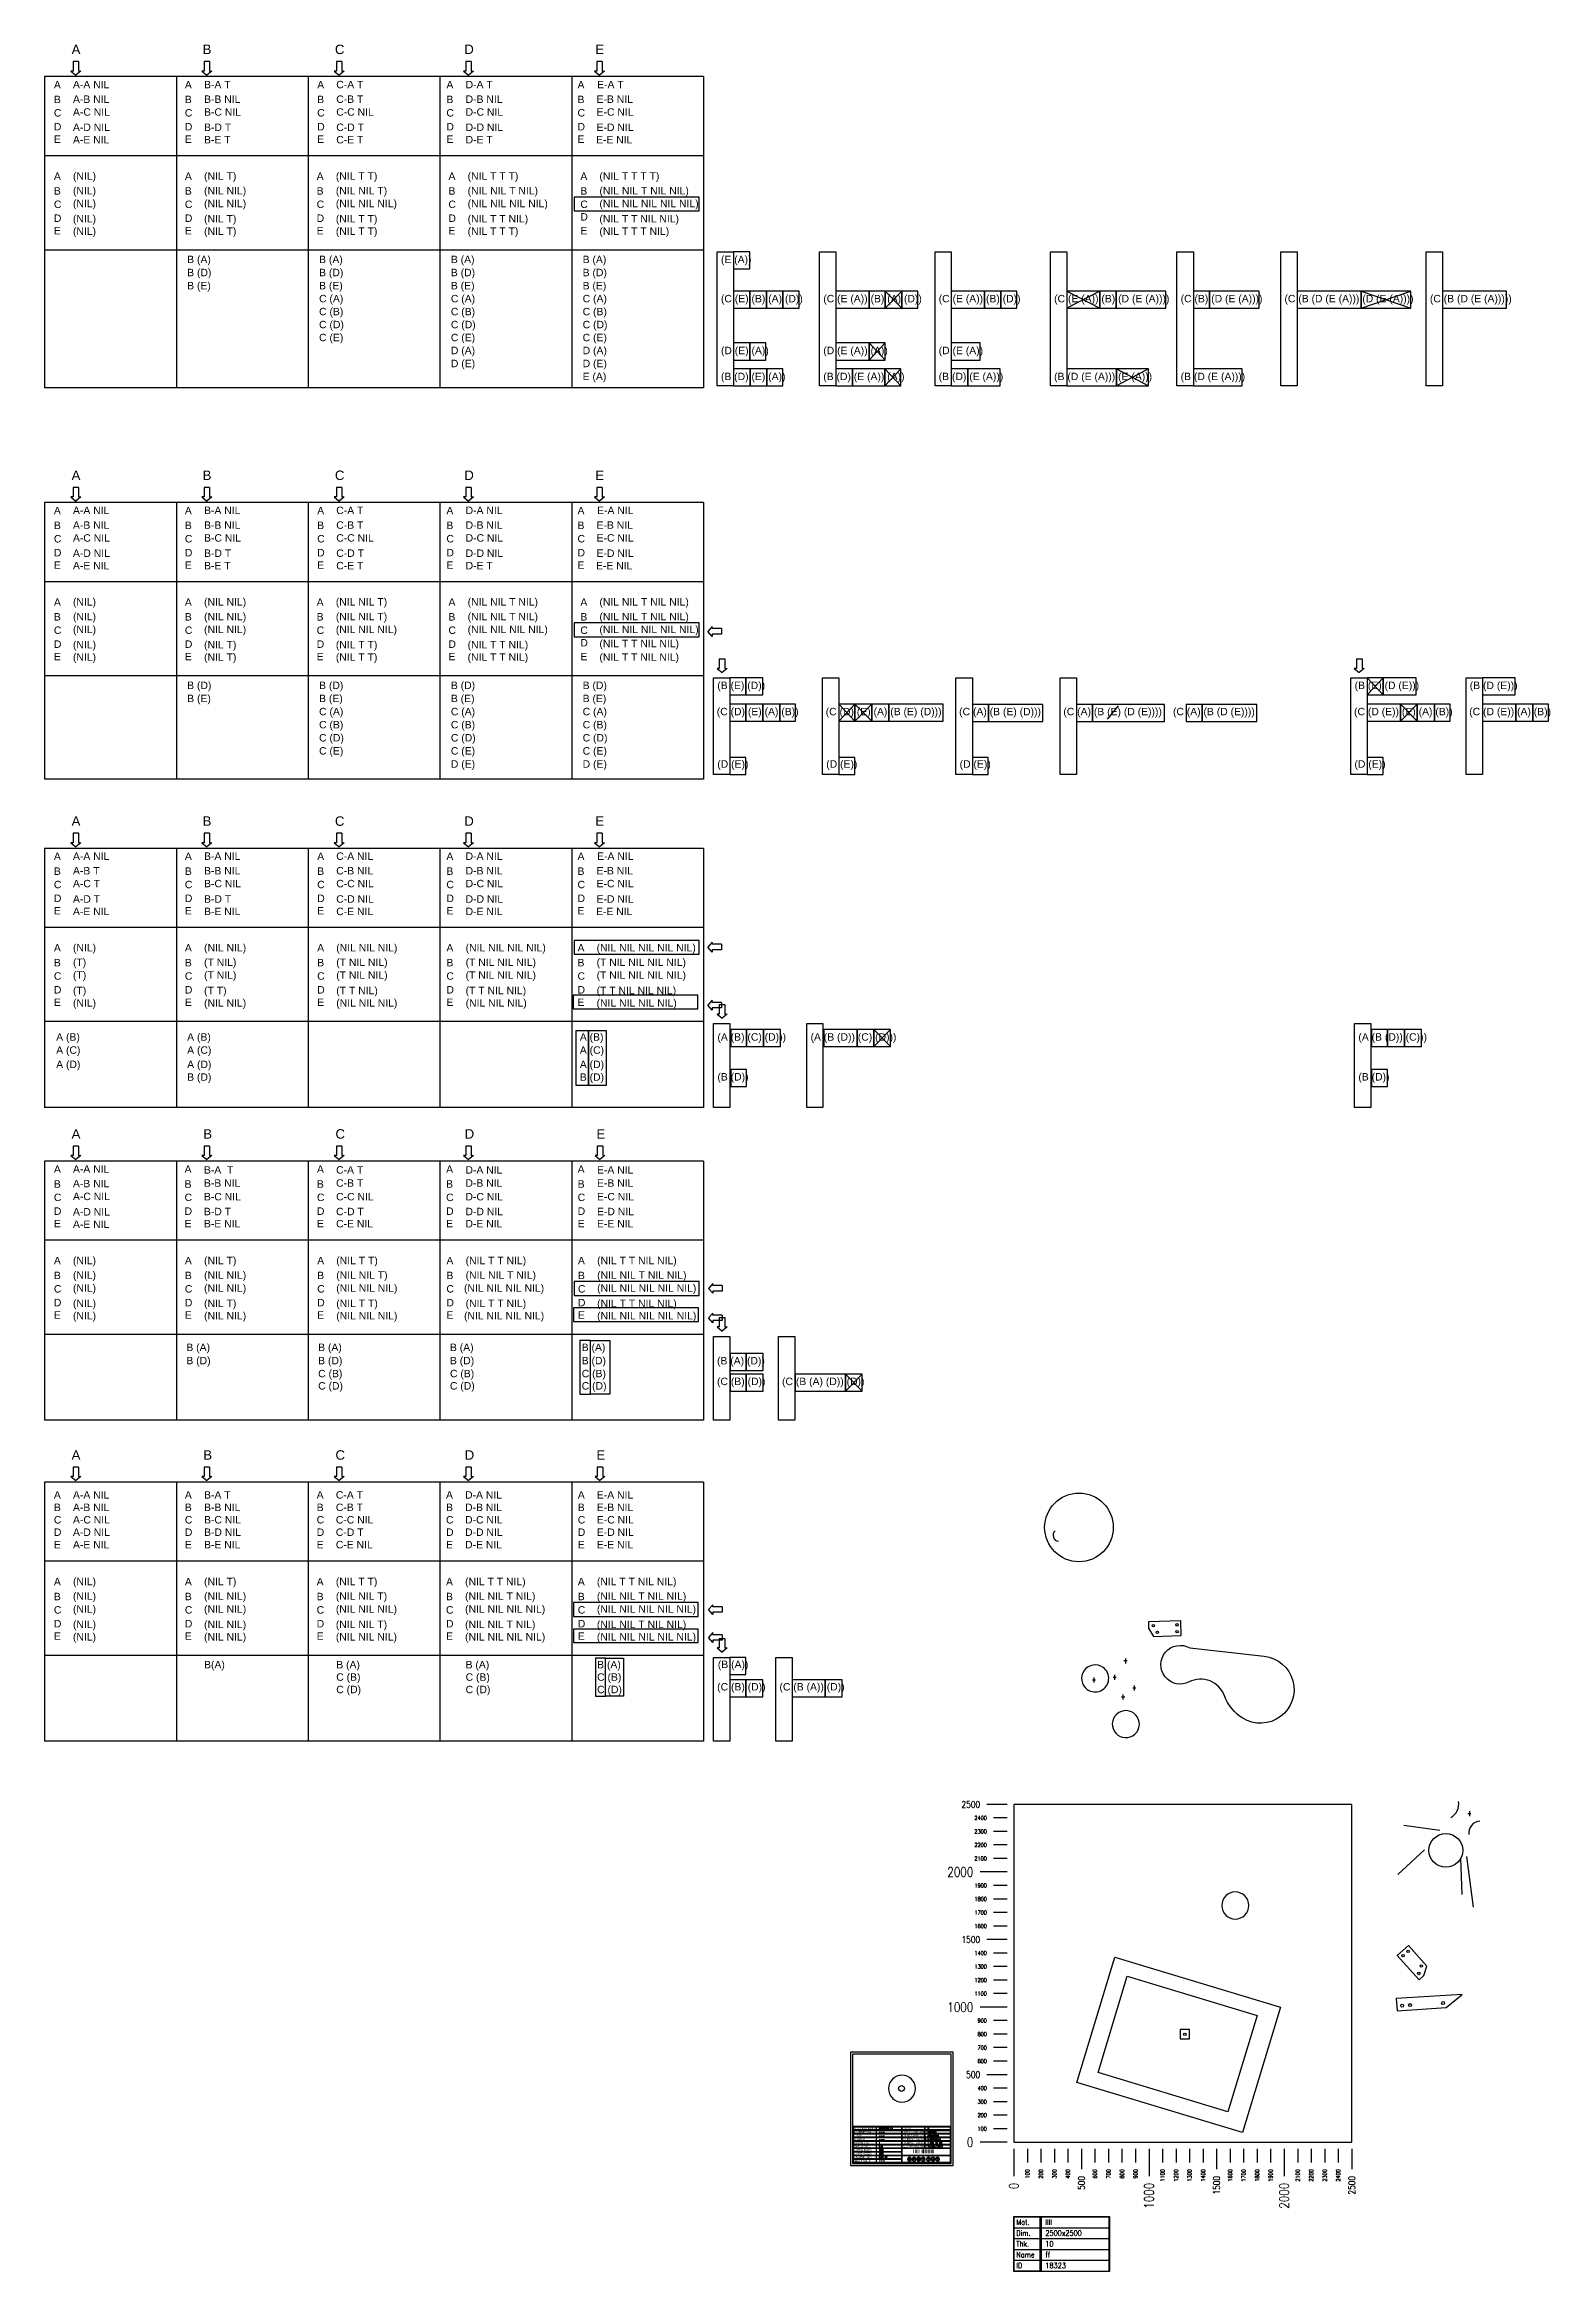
# Model space of a CAD drawing. Header units: millimetres. Extents: x -16874 to 48937, y 0 to 27575.
# Drawn here: x 15584 to 26725, y 2870 to 19350 of the extents above; entities that cross this region are included whole.
import ezdxf
from ezdxf.enums import TextEntityAlignment as Align

# ---------------------------------------------------------------- set-up
doc = ezdxf.new("R2010")
doc.units = ezdxf.units.MM
doc.layers.add('TEXT', color=7, linetype='Continuous')
doc.styles.add('EasyCutStyle', font='romans.shx', dxfattribs={"width": 0.8})
doc.styles.add('EasyCutStyle1', font='arial.ttf', dxfattribs={"width": 0.8})
doc.styles.get("Standard").update_dxf_attribs({"font": 'arial.ttf'})

msp = doc.modelspace()

# ---------------------------------------------------------------- texts
for s, height, p in [('A', 70, (15784, 19279)), ('B', 70, (16753, 19279)), ('C', 70, (17732, 19279)), ('D', 70, (18689, 19279)), ('E', 70, (19658, 19279)), ('A', 55, (15653, 19025)), ('B', 55, (15653, 18916)), ('A-A NIL', 55, (15794, 19026)), ('A-B NIL', 55, (15794, 18918)), ('A', 55, (16622, 19025)), ('B', 55, (16622, 18916)), ('B-A T', 55, (16764, 19026)), ('B-B NIL', 55, (16764, 18918)), ('A', 55, (17601, 19025)), ('B', 55, (17601, 18916)), ('C-A T', 55, (17742, 19026)), ('C-B T', 55, (17742, 18918)), ('A', 55, (18557, 19025)), ('B', 55, (18557, 18916)), ('D-A T', 55, (18699, 19026)), ('D-B NIL', 55, (18699, 18918)), ('A', 55, (19527, 19025)), ('B', 55, (19527, 18916)), ('E-B NIL', 55, (19668, 18918)), ('E-A T', 55, (19672, 19026)), ('C', 55, (15653, 18817)), ('A-C NIL', 55, (15794, 18823)), ('C', 55, (16622, 18817)), ('B-C NIL', 55, (16764, 18823)), ('C', 55, (17601, 18817)), ('C-C NIL', 55, (17742, 18823)), ('C', 55, (18557, 18817)), ('D-C NIL', 55, (18699, 18823)), ('C', 55, (19527, 18817)), ('E-C NIL', 55, (19668, 18823)), ('D', 55, (15653, 18714)), ('E', 55, (15653, 18622)), ('A-D NIL', 55, (15794, 18710)), ('A-E NIL', 55, (15794, 18618)), ('D', 55, (16622, 18714)), ('E', 55, (16622, 18622)), ('B-D T', 55, (16764, 18710)), ('B-E T', 55, (16764, 18618)), ('D', 55, (17601, 18714)), ('E', 55, (17601, 18622)), ('C-D T', 55, (17742, 18710)), ('C-E T', 55, (17742, 18618)), ('D', 55, (18557, 18714)), ('E', 55, (18557, 18622)), ('D-D NIL', 55, (18699, 18710)), ('D-E T', 55, (18699, 18618)), ('D', 55, (19527, 18714)), ('E', 55, (19527, 18622)), ('E-E NIL', 55, (19664, 18618)), ('E-D NIL', 55, (19668, 18710)), ('A', 55, (15653, 18348)), ('B', 55, (15653, 18239)), ('(NIL)', 55, (15794, 18349)), ('(NIL)', 55, (15794, 18241)), ('A', 55, (16622, 18348)), ('B', 55, (16622, 18239)), ('(NIL T)', 55, (16764, 18349)), ('(NIL NIL)', 55, (16764, 18241)), ('A', 55, (17597, 18348)), ('B', 55, (17597, 18239)), ('(NIL T T)', 55, (17739, 18349)), ('(NIL NIL T)', 54.97, (17739, 18241)), ('A', 55, (18572, 18348)), ('B', 55, (18572, 18239)), ('(NIL T T T)', 54.97, (18714, 18349)), ('(NIL NIL T NIL)', 54.97, (18714, 18241)), ('A', 55, (19548, 18348)), ('B', 55, (19548, 18239)), ('(NIL T T T T)', 54.97, (19689, 18349)), ('(NIL NIL T NIL NIL)', 54.97, (19689, 18241)), ('C', 55, (15653, 18140)), ('(NIL)', 55, (15794, 18146)), ('C', 55, (16622, 18140)), ('(NIL NIL)', 55, (16764, 18146)), ('C', 55, (17597, 18140)), ('(NIL NIL NIL)', 54.97, (17739, 18146)), ('C', 55, (18572, 18140)), ('(NIL NIL NIL NIL)', 54.97, (18714, 18146)), ('C', 55, (19548, 18140)), ('(NIL NIL NIL NIL NIL)', 54.97, (19689, 18146)), ('D', 55, (15653, 18037)), ('E', 55, (15653, 17945)), ('(NIL)', 55, (15794, 18033)), ('(NIL)', 55, (15794, 17941)), ('D', 55, (16622, 18037)), ('E', 55, (16622, 17945)), ('(NIL T)', 55, (16764, 18033)), ('(NIL T)', 55, (16764, 17941)), ('D', 55, (17597, 18037)), ('E', 55, (17597, 17945)), ('(NIL T T)', 55, (17739, 18033)), ('(NIL T T)', 55, (17739, 17941)), ('D', 55, (18572, 18037)), ('E', 55, (18572, 17945)), ('(NIL T T NIL)', 54.97, (18714, 18033)), ('(NIL T T T)', 54.97, (18714, 17941)), ('D', 55, (19548, 18047)), ('E', 55, (19548, 17945)), ('(NIL T T NIL NIL)', 54.97, (19689, 18033)), ('(NIL T T T NIL)', 54.97, (19689, 17941)), ('B (A)', 55, (16639, 17732)), ('B (D)', 55, (16639, 17635)), ('B (A)', 55, (17615, 17732)), ('B (D)', 55, (17615, 17635)), ('B (A)', 55, (18590, 17732)), ('B (D)', 55, (18590, 17635)), ('B (A)', 55, (19565, 17732)), ('B (D)', 55, (19565, 17635)), ('(E (A))', 55, (20588, 17732)), ('B (E)', 55, (16639, 17538)), ('C (A)', 55, (17615, 17442)), ('B (E)', 55, (17615, 17538)), ('C (A)', 55, (18590, 17442)), ('B (E)', 55, (18590, 17538)), ('C (A)', 55, (19565, 17442)), ('B (E)', 55, (19565, 17538)), ('(C (E) (B) (A) (D))', 54.97, (20588, 17442)), ('(C (E (A)) (B) (A) (D))', 54.97, (21345, 17442)), ('(C (E (A)) (B) (D))', 54.97, (22199, 17442)), ('(C (E (A)) (B) (D (E (A))))', 54.97, (23053, 17442)), ('(C (B) (D (E (A))))', 54.97, (23989, 17442)), ('(C (B (D (E (A))) (D (E (A))))', 54.97, (24757, 17442)), ('(C (B (D (E (A)))))', 54.97, (25833, 17442)), ('C (B)', 55, (17615, 17346)), ('C (D)', 55, (17615, 17250)), ('C (B)', 55, (18590, 17346)), ('C (D)', 55, (18590, 17250)), ('C (B)', 55, (19565, 17346)), ('C (D)', 55, (19565, 17250)), ('C (E)', 55, (17615, 17154)), ('C (E)', 55, (18590, 17154)), ('C (E)', 55, (19565, 17154)), ('D (A)', 55, (18590, 17058)), ('D (E)', 55, (18590, 16962)), ('D (A)', 55, (19565, 17058)), ('D (E)', 55, (19565, 16962)), ('(D (E) (A))', 54.97, (20588, 17058)), ('(D (E (A)) (A))', 54.97, (21345, 17058)), ('(D (E (A))', 55, (22199, 17058)), ('E (A)', 55, (19565, 16866)), ('(B (D) (E) (A))', 54.97, (20588, 16866)), ('(B (D) (E (A)) (A))', 54.97, (21345, 16866)), ('(B (D) (E (A)))', 54.97, (22199, 16866)), ('(B (D (E (A))) (E (A)))', 54.97, (23053, 16866)), ('(B (D (E (A))))', 54.97, (23989, 16866)), ('A', 70, (15784, 16127)), ('B', 70, (16753, 16127)), ('C', 70, (17732, 16127)), ('D', 70, (18689, 16127)), ('E', 70, (19658, 16127)), ('A', 55, (15653, 15873)), ('A-A NIL', 55, (15794, 15875)), ('A-B NIL', 55, (15794, 15766)), ('A', 55, (16622, 15873)), ('B-A NIL', 55, (16764, 15875)), ('B-B NIL', 55, (16764, 15766)), ('A', 55, (17601, 15873)), ('C-A T', 55, (17742, 15875)), ('C-B T', 55, (17742, 15766)), ('A', 55, (18557, 15873)), ('D-A NIL', 55, (18699, 15875)), ('D-B NIL', 55, (18699, 15766)), ('A', 55, (19527, 15873)), ('E-B NIL', 55, (19668, 15766)), ('E-A NIL', 55, (19672, 15875)), ('C', 55, (15653, 15665)), ('B', 55, (15653, 15764)), ('A-C NIL', 55, (15794, 15671)), ('C', 55, (16622, 15665)), ('B', 55, (16622, 15764)), ('B-C NIL', 55, (16764, 15671)), ('C', 55, (17601, 15665)), ('B', 55, (17601, 15764)), ('C-C NIL', 55, (17742, 15671)), ('C', 55, (18557, 15665)), ('B', 55, (18557, 15764)), ('D-C NIL', 55, (18699, 15671)), ('C', 55, (19527, 15665)), ('B', 55, (19527, 15764)), ('E-C NIL', 55, (19668, 15671)), ('D', 55, (15653, 15562)), ('E', 55, (15653, 15470)), ('A-D NIL', 55, (15794, 15558)), ('A-E NIL', 55, (15794, 15466)), ('D', 55, (16622, 15562)), ('E', 55, (16622, 15470)), ('B-D T', 55, (16764, 15558)), ('B-E T', 55, (16764, 15466)), ('D', 55, (17601, 15562)), ('E', 55, (17601, 15470)), ('C-D T', 55, (17742, 15558)), ('C-E T', 55, (17742, 15466)), ('D', 55, (18557, 15562)), ('E', 55, (18557, 15470)), ('D-D NIL', 55, (18699, 15558)), ('D-E T', 55, (18699, 15466)), ('D', 55, (19527, 15562)), ('E', 55, (19527, 15470)), ('E-E NIL', 55, (19664, 15466)), ('E-D NIL', 55, (19668, 15558)), ('A', 55, (15653, 15196)), ('(NIL)', 55, (15794, 15198)), ('A', 55, (16622, 15196)), ('(NIL NIL)', 55, (16764, 15198)), ('A', 55, (17597, 15196)), ('(NIL NIL T)', 54.97, (17739, 15198)), ('A', 55, (18572, 15196)), ('(NIL NIL T NIL)', 54.97, (18714, 15198)), ('A', 55, (19548, 15196)), ('(NIL NIL T NIL NIL)', 54.97, (19689, 15198)), ('C', 55, (15653, 14988)), ('B', 55, (15653, 15087)), ('(NIL)', 55, (15794, 15089)), ('(NIL)', 55, (15794, 14994)), ('C', 55, (16622, 14988)), ('B', 55, (16622, 15087)), ('(NIL NIL)', 55, (16764, 15089)), ('(NIL NIL)', 55, (16764, 14994)), ('C', 55, (17597, 14988)), ('B', 55, (17597, 15087)), ('(NIL NIL T)', 54.97, (17739, 15089)), ('(NIL NIL NIL)', 54.97, (17739, 14994)), ('C', 55, (18572, 14988)), ('B', 55, (18572, 15087)), ('(NIL NIL T NIL)', 54.97, (18714, 15089)), ('(NIL NIL NIL NIL)', 54.97, (18714, 14994)), ('C', 55, (19548, 14988)), ('B', 55, (19548, 15087)), ('(NIL NIL T NIL NIL)', 54.97, (19689, 15089)), ('(NIL NIL NIL NIL NIL)', 54.97, (19689, 14994)), ('D', 55, (15653, 14885)), ('E', 55, (15653, 14793)), ('(NIL)', 55, (15794, 14881)), ('(NIL)', 55, (15794, 14789)), ('D', 55, (16622, 14885)), ('E', 55, (16622, 14793)), ('(NIL T)', 55, (16764, 14881)), ('(NIL T)', 55, (16764, 14789)), ('D', 55, (17597, 14885)), ('E', 55, (17597, 14793)), ('(NIL T T)', 55, (17739, 14881)), ('(NIL T T)', 55, (17739, 14789)), ('D', 55, (18572, 14885)), ('E', 55, (18572, 14793)), ('(NIL T T NIL)', 54.97, (18714, 14881)), ('(NIL T T NIL)', 54.97, (18714, 14789)), ('D', 55, (19548, 14895)), ('E', 55, (19548, 14793)), ('(NIL T T NIL NIL)', 54.97, (19689, 14890)), ('(NIL T T NIL NIL)', 54.97, (19689, 14789)), ('B (D)', 55, (16639, 14580)), ('B (E)', 55, (16639, 14483)), ('B (D)', 55, (17615, 14580)), ('B (E)', 55, (17615, 14483)), ('B (D)', 55, (18590, 14580)), ('B (E)', 55, (18590, 14483)), ('B (D)', 55, (19565, 14580)), ('B (E)', 55, (19565, 14483)), ('(B (E) (D))', 54.97, (20561, 14580)), ('(B (E) (D (E)))', 54.97, (25276, 14580)), ('(B (D (E)))', 54.97, (26128, 14580)), ('C (A)', 55, (17615, 14386)), ('C (B)', 55, (17615, 14289)), ('C (A)', 55, (18590, 14386)), ('C (B)', 55, (18590, 14289)), ('C (A)', 55, (19565, 14386)), ('C (B)', 55, (19565, 14289)), ('(C (D) (E) (A) (B))', 54.97, (20557, 14386)), ('(C (D) (E) (A) (B (E) (D)))', 54.97, (21363, 14386)), ('(C (A) (B (E) (D)))', 54.97, (22350, 14386)), ('(C (A) (B (E) (D (E))))', 54.97, (23121, 14386)), ('(C (A) (B (D (E))))', 54.97, (23932, 14386)), ('(C (D (E)) (E) (A) (B))', 54.97, (25272, 14386)), ('(C (D (E)) (A) (B))', 54.97, (26124, 14386)), ('C (D)', 55, (17615, 14192)), ('C (D)', 55, (18590, 14192)), ('C (D)', 55, (19565, 14192)), ('C (E)', 55, (17615, 14095)), ('C (E)', 55, (18590, 14095)), ('D (E)', 55, (18590, 13998)), ('C (E)', 55, (19565, 14095)), ('D (E)', 55, (19565, 13998)), ('(D (E))', 55, (20561, 13998)), ('(D (E))', 55, (21367, 13998)), ('(D (E))', 55, (22354, 13998)), ('(D (E))', 55, (25275, 13998)), ('A', 70, (15784, 13568)), ('B', 70, (16753, 13568)), ('C', 70, (17732, 13568)), ('D', 70, (18689, 13568)), ('E', 70, (19658, 13568)), ('A', 55, (15653, 13315)), ('A-A NIL', 55, (15794, 13316)), ('A', 55, (16622, 13315)), ('B-A NIL', 55, (16764, 13316)), ('A', 55, (17601, 13315)), ('C-A NIL', 55, (17742, 13316)), ('A', 55, (18557, 13315)), ('D-A NIL', 55, (18699, 13316)), ('A', 55, (19527, 13315)), ('E-A NIL', 55, (19672, 13316)), ('B', 55, (15653, 13205)), ('A-B T', 55, (15794, 13208)), ('B', 55, (16622, 13205)), ('B-B NIL', 55, (16764, 13208)), ('B', 55, (17601, 13205)), ('C-B NIL', 55, (17742, 13208)), ('B', 55, (18557, 13205)), ('D-B NIL', 55, (18699, 13208)), ('B', 55, (19527, 13205)), ('E-B NIL', 55, (19668, 13208)), ('C', 55, (15653, 13106)), ('D', 55, (15653, 13004)), ('A-C T', 55, (15794, 13113)), ('A-D T', 55, (15794, 12999)), ('C', 55, (16622, 13106)), ('D', 55, (16622, 13004)), ('B-C NIL', 55, (16764, 13113)), ('B-D T', 55, (16764, 12999)), ('C', 55, (17601, 13106)), ('D', 55, (17601, 13004)), ('C-C NIL', 55, (17742, 13113)), ('C-D NIL', 55, (17742, 12999)), ('C', 55, (18557, 13106)), ('D', 55, (18557, 13004)), ('D-C NIL', 55, (18699, 13113)), ('D-D NIL', 55, (18699, 12999)), ('C', 55, (19527, 13106)), ('D', 55, (19527, 13004)), ('E-C NIL', 55, (19668, 13113)), ('E-D NIL', 55, (19668, 12999)), ('E', 55, (15653, 12912)), ('A-E NIL', 55, (15794, 12907)), ('E', 55, (16622, 12912)), ('B-E NIL', 55, (16764, 12907)), ('E', 55, (17601, 12912)), ('C-E NIL', 55, (17742, 12907)), ('E', 55, (18557, 12912)), ('D-E NIL', 55, (18699, 12907)), ('E', 55, (19527, 12912)), ('E-E NIL', 55, (19664, 12907)), ('A', 55, (15653, 12638)), ('(NIL)', 55, (15794, 12639)), ('A', 55, (16622, 12638)), ('(NIL NIL)', 55, (16764, 12639)), ('A', 55, (17601, 12638)), ('(NIL NIL NIL)', 54.97, (17742, 12639)), ('A', 55, (18557, 12638)), ('(NIL NIL NIL NIL)', 54.97, (18699, 12639)), ('A', 55, (19527, 12638)), ('(NIL NIL NIL NIL NIL)', 54.97, (19668, 12639)), ('B', 55, (15653, 12528)), ('(T)', 55, (15794, 12531)), ('B', 55, (16622, 12528)), ('(T NIL)', 55, (16764, 12531)), ('B', 55, (17601, 12528)), ('(T NIL NIL)', 54.97, (17742, 12531)), ('B', 55, (18557, 12528)), ('(T NIL NIL NIL)', 54.97, (18699, 12531)), ('B', 55, (19527, 12528)), ('(T NIL NIL NIL NIL)', 54.97, (19668, 12531)), ('C', 55, (15653, 12429)), ('D', 55, (15653, 12327)), ('(T)', 55, (15794, 12436)), ('(T)', 55, (15794, 12322)), ('C', 55, (16622, 12429)), ('D', 55, (16622, 12327)), ('(T NIL)', 55, (16764, 12436)), ('(T T)', 55, (16764, 12322)), ('C', 55, (17601, 12429)), ('D', 55, (17601, 12327)), ('(T NIL NIL)', 54.97, (17742, 12436)), ('(T T NIL)', 55, (17742, 12322)), ('C', 55, (18557, 12429)), ('D', 55, (18557, 12327)), ('(T NIL NIL NIL)', 54.97, (18699, 12436)), ('(T T NIL NIL)', 54.97, (18699, 12322)), ('C', 55, (19527, 12429)), ('D', 55, (19527, 12327)), ('(T NIL NIL NIL NIL)', 54.97, (19668, 12436)), ('(T T NIL NIL NIL)', 54.97, (19668, 12322)), ('E', 55, (15653, 12235)), ('(NIL)', 55, (15794, 12230)), ('E', 55, (16622, 12235)), ('(NIL NIL)', 55, (16764, 12230)), ('E', 55, (17601, 12235)), ('(NIL NIL NIL)', 54.97, (17742, 12230)), ('E', 55, (18557, 12235)), ('(NIL NIL NIL)', 54.97, (18699, 12230)), ('E', 55, (19527, 12235)), ('(NIL NIL NIL NIL)', 54.97, (19668, 12230)), ('A (B)', 55, (15670, 11978)), ('A (B)', 55, (16639, 11978)), ('A (B)', 55, (19544, 11978)), ('(A (B) (C) (D)))', 54.97, (20562, 11978)), ('(A (B (D)) (C) (D)))', 54.97, (21251, 11978)), ('(A (B (D)) (C)))', 54.97, (25304, 11978)), ('A (C)', 55, (15670, 11881)), ('A (C)', 55, (16639, 11881)), ('A (C)', 55, (19544, 11881)), ('A (D)', 55, (15670, 11775)), ('A (D)', 55, (16639, 11775)), ('B (D)', 55, (16639, 11681)), ('A (D)', 55, (19544, 11775)), ('B (D)', 55, (19544, 11681)), ('(B (D))', 55, (20562, 11683)), ('(B (D))', 55, (25304, 11683)), ('A', 70, (15784, 11253)), ('B', 70, (16758, 11253)), ('C', 70, (17736, 11253)), ('D', 70, (18692, 11253)), ('E', 70, (19667, 11253)), ('A', 55, (15653, 11000)), ('A-A NIL', 55, (15794, 11001)), ('A', 55, (16620, 11000)), ('B-A  T', 55, (16763, 10994)), ('A', 55, (17599, 11000)), ('C-A T', 55, (17741, 10994)), ('A', 55, (18555, 11000)), ('D-A NIL', 55, (18698, 10994)), ('A', 55, (19528, 11000)), ('E-A NIL', 55, (19671, 10994)), ('B', 55, (15653, 10890)), ('A-B NIL', 55, (15794, 10893)), ('B', 55, (16620, 10890)), ('B-B NIL', 55, (16763, 10897)), ('B', 55, (17599, 10890)), ('C-B T', 55, (17741, 10897)), ('B', 55, (18555, 10890)), ('D-B NIL', 55, (18698, 10897)), ('B', 55, (19528, 10890)), ('E-B NIL', 55, (19671, 10897)), ('C', 55, (15653, 10791)), ('D', 55, (15653, 10689)), ('A-C NIL', 55, (15794, 10798)), ('A-D NIL', 55, (15794, 10684)), ('C', 55, (16620, 10791)), ('D', 55, (16620, 10689)), ('B-C NIL', 55, (16763, 10796)), ('B-D T', 55, (16763, 10686)), ('C', 55, (17599, 10791)), ('D', 55, (17599, 10689)), ('C-C NIL', 55, (17741, 10796)), ('C-D T', 55, (17741, 10686)), ('C', 55, (18555, 10791)), ('D', 55, (18555, 10689)), ('D-C NIL', 55, (18698, 10796)), ('D-D NIL', 55, (18698, 10686)), ('C', 55, (19528, 10791)), ('D', 55, (19528, 10689)), ('E-C NIL', 55, (19671, 10796)), ('E-D NIL', 55, (19671, 10686)), ('E', 55, (15653, 10597)), ('A-E NIL', 55, (15794, 10592)), ('E', 55, (16620, 10597)), ('B-E NIL', 55, (16763, 10596)), ('E', 55, (17599, 10597)), ('C-E NIL', 55, (17741, 10596)), ('E', 55, (18555, 10597)), ('D-E NIL', 55, (18698, 10596)), ('E', 55, (19528, 10597)), ('E-E NIL', 55, (19671, 10596)), ('A', 55, (15653, 10323)), ('B', 55, (15653, 10213)), ('(NIL)', 55, (15794, 10324)), ('(NIL)', 55, (15794, 10216)), ('A', 55, (16622, 10323)), ('B', 55, (16622, 10213)), ('(NIL T)', 55, (16764, 10324)), ('(NIL NIL)', 55, (16764, 10216)), ('A', 55, (17601, 10323)), ('B', 55, (17601, 10213)), ('(NIL T T)', 55, (17742, 10324)), ('(NIL NIL T)', 54.97, (17742, 10216)), ('A', 55, (18557, 10323)), ('B', 55, (18557, 10213)), ('(NIL T T NIL)', 54.97, (18699, 10324)), ('(NIL NIL T NIL)', 54.97, (18699, 10216)), ('A', 55, (19530, 10323)), ('B', 55, (19530, 10213)), ('(NIL T T NIL NIL)', 54.97, (19672, 10324)), ('(NIL NIL T NIL NIL)', 54.97, (19672, 10216)), ('C', 55, (15653, 10114)), ('D', 55, (15653, 10012)), ('(NIL)', 55, (15794, 10120)), ('(NIL)', 55, (15794, 10007)), ('C', 55, (16622, 10114)), ('D', 55, (16622, 10012)), ('(NIL NIL)', 55, (16764, 10120)), ('(NIL T)', 55, (16764, 10007)), ('C', 55, (17601, 10114)), ('D', 55, (17601, 10012)), ('(NIL NIL NIL)', 54.97, (17742, 10120)), ('(NIL T T)', 55, (17742, 10007)), ('C', 55, (18557, 10114)), ('D', 55, (18557, 10012)), ('(NIL NIL NIL NIL)', 54.97, (18687, 10120)), ('(NIL T T NIL)', 54.97, (18699, 10007)), ('C', 55, (19530, 10114)), ('D', 55, (19530, 10012)), ('(NIL NIL NIL NIL NIL)', 54.97, (19672, 10120)), ('(NIL T T NIL NIL)', 54.97, (19672, 10007)), ('E', 55, (15653, 9920)), ('(NIL)', 55, (15794, 9915)), ('E', 55, (16622, 9920)), ('(NIL NIL)', 55, (16764, 9915)), ('E', 55, (17601, 9920)), ('(NIL NIL NIL)', 54.97, (17742, 9915)), ('E', 55, (18557, 9920)), ('(NIL NIL NIL NIL)', 54.97, (18687, 9915)), ('E', 55, (19530, 9920)), ('(NIL NIL NIL NIL NIL)', 54.97, (19672, 9915)), ('B (A)', 55, (16633, 9681)), ('B (A)', 55, (17608, 9681)), ('B (A)', 55, (18583, 9681)), ('B (A)', 55, (19558, 9681)), ('B (D)', 55, (16633, 9583)), ('B (D)', 55, (17608, 9583)), ('B (D)', 55, (18583, 9583)), ('B (D)', 55, (19558, 9583)), ('(B (A) (D))', 54.97, (20559, 9582)), ('C (B)', 55, (17608, 9487)), ('C (D) ', 55, (17608, 9396)), ('C (B)', 55, (18583, 9487)), ('C (D) ', 55, (18583, 9396)), ('C (B)', 55, (19558, 9487)), ('C (D) ', 55, (19558, 9396)), ('(C (B) (D))', 54.97, (20559, 9429)), ('(C (B (A) (D)) (D))', 54.97, (21040, 9429)), ('A', 70, (15784, 8877)), ('B', 70, (16758, 8877)), ('C', 70, (17736, 8877)), ('D', 70, (18692, 8877)), ('E', 70, (19667, 8877)), ('A', 55, (15653, 8589)), ('A-A NIL', 55, (15794, 8589)), ('A', 55, (16622, 8589)), ('B-A T', 55, (16764, 8589)), ('A', 55, (17597, 8589)), ('C-A T', 55, (17739, 8589)), ('A', 55, (18554, 8589)), ('D-A NIL', 55, (18695, 8589)), ('A', 55, (19529, 8589)), ('E-A NIL', 55, (19670, 8589)), ('C', 55, (15653, 8405)), ('B', 55, (15653, 8497)), ('A-B NIL', 55, (15794, 8497)), ('A-C NIL', 55, (15794, 8405)), ('C', 55, (16622, 8405)), ('B', 55, (16622, 8497)), ('B-B NIL', 55, (16764, 8497)), ('B-C NIL', 55, (16764, 8405)), ('C', 55, (17597, 8405)), ('B', 55, (17597, 8497)), ('C-B T', 55, (17739, 8497)), ('C-C NIL', 55, (17739, 8405)), ('C', 55, (18554, 8405)), ('B', 55, (18554, 8497)), ('D-B NIL', 55, (18695, 8497)), ('D-C NIL', 55, (18695, 8405)), ('C', 55, (19529, 8405)), ('B', 55, (19529, 8497)), ('E-B NIL', 55, (19670, 8497)), ('E-C NIL', 55, (19670, 8405)), ('D', 55, (15653, 8313)), ('E', 55, (15653, 8221)), ('A-D NIL', 55, (15794, 8313)), ('A-E NIL', 55, (15794, 8221)), ('D', 55, (16622, 8313)), ('E', 55, (16622, 8221)), ('B-D NIL', 55, (16764, 8313)), ('B-E NIL', 55, (16764, 8221)), ('D', 55, (17597, 8313)), ('E', 55, (17597, 8221)), ('C-D T', 55, (17739, 8313)), ('C-E NIL', 55, (17739, 8221)), ('D', 55, (18554, 8313)), ('E', 55, (18554, 8221)), ('D-D NIL', 55, (18695, 8313)), ('D-E NIL', 55, (18695, 8221)), ('D', 55, (19529, 8313)), ('E', 55, (19529, 8221)), ('E-D NIL', 55, (19670, 8313)), ('E-E NIL', 55, (19670, 8221)), ('A', 55, (15653, 7947)), ('(NIL)', 55, (15794, 7948)), ('A', 55, (16622, 7947)), ('(NIL T)', 55, (16764, 7948)), ('A', 55, (17597, 7947)), ('(NIL T T)', 55, (17739, 7948)), ('A', 55, (18554, 7947)), ('(NIL T T NIL)', 54.97, (18695, 7948)), ('A', 55, (19529, 7947)), ('(NIL T T NIL NIL)', 54.97, (19670, 7948)), ('C', 55, (15653, 7738)), ('B', 55, (15653, 7837)), ('(NIL)', 55, (15794, 7840)), ('(NIL)', 55, (15794, 7745)), ('C', 55, (16622, 7738)), ('B', 55, (16622, 7837)), ('(NIL NIL)', 55, (16764, 7840)), ('(NIL NIL)', 55, (16764, 7745)), ('C', 55, (17597, 7738)), ('B', 55, (17597, 7837)), ('(NIL NIL T)', 54.97, (17739, 7840)), ('(NIL NIL NIL)', 54.97, (17739, 7745)), ('C', 55, (18554, 7738)), ('B', 55, (18554, 7837)), ('(NIL NIL T NIL)', 54.97, (18695, 7840)), ('(NIL NIL NIL NIL)', 54.97, (18695, 7745)), ('C', 55, (19529, 7738)), ('B', 55, (19529, 7837)), ('(NIL NIL T NIL NIL)', 54.97, (19670, 7840)), ('(NIL NIL NIL NIL NIL)', 54.97, (19670, 7745)), ('D', 55, (15653, 7636)), ('E', 55, (15653, 7544)), ('(NIL)', 55, (15794, 7631)), ('(NIL)', 55, (15794, 7539)), ('D', 55, (16622, 7636)), ('E', 55, (16622, 7544)), ('(NIL NIL)', 55, (16764, 7631)), ('(NIL NIL)', 55, (16764, 7539)), ('D', 55, (17597, 7636)), ('E', 55, (17597, 7544)), ('(NIL NIL T)', 54.97, (17739, 7631)), ('(NIL NIL NIL)', 54.97, (17739, 7539)), ('D', 55, (18554, 7636)), ('E', 55, (18554, 7544)), ('(NIL NIL T NIL)', 54.97, (18695, 7631)), ('(NIL NIL NIL NIL)', 54.97, (18695, 7539)), ('D', 55, (19529, 7636)), ('E', 55, (19529, 7544)), ('(NIL NIL T NIL NIL)', 54.97, (19670, 7631)), ('(NIL NIL NIL NIL NIL)', 54.97, (19670, 7539)), ('B(A)', 55, (16764, 7333)), ('C (B)', 55, (17742, 7241)), ('B (A)', 55, (17742, 7333)), ('C (B)', 55, (18699, 7241)), ('B (A)', 55, (18699, 7333)), ('C (B)', 55, (19672, 7241)), ('B (A)', 55, (19672, 7333)), ('(B (A))', 55, (20565, 7335)), ('C (D)', 55, (17742, 7149)), ('C (D)', 55, (18699, 7149)), ('C (D)', 55, (19672, 7149)), ('(C (B) (D))', 54.97, (20560, 7169)), ('(C (B (A)) (D))', 54.97, (21021, 7169))]:
    msp.add_text(s, height=height).set_placement(p)

# ---------------------------------------------------------------- blocks, each defined once
blk = doc.blocks.new('*U10')
at = {"color": 5}
blk.add_lwpolyline([(0, 0), (760, 0), (760, 839), (0, 839)], close=True, dxfattribs=at)
at = {"color": 7}
blk.add_lwpolyline([(15, 15), (745, 15), (745, 824), (15, 824)], close=True, dxfattribs=at)
at = {"color": 253}
blk.add_lwpolyline([(20, 291), (740, 291), (740, 20), (20, 20)], close=True, dxfattribs=at)
at = {"color": 2}
for points in [[(23, 288), (189, 288), (189, 264), (23, 264)], [(23, 288), (189, 288), (189, 264), (23, 264)], [(23, 261), (189, 261), (189, 237), (23, 237)], [(23, 235), (189, 235), (189, 210), (23, 210)], [(23, 208), (189, 208), (189, 183), (23, 183)], [(23, 181), (189, 181), (189, 157), (23, 157)], [(382, 288), (548, 288), (548, 264), (382, 264)], [(382, 261), (548, 261), (548, 237), (382, 237)], [(382, 235), (548, 235), (548, 210), (382, 210)], [(382, 208), (548, 208), (548, 183), (382, 183)], [(382, 181), (548, 181), (548, 157), (382, 157)], [(23, 154), (189, 154), (189, 130), (23, 130)], [(23, 128), (189, 128), (189, 103), (23, 103)], [(23, 101), (189, 101), (189, 76), (23, 76)], [(23, 74), (189, 74), (189, 50), (23, 50)], [(23, 47), (189, 47), (189, 23), (23, 23)], [(382, 154), (548, 154), (548, 130), (382, 130)]]:
    blk.add_lwpolyline(points, close=True, dxfattribs=at)
at = {"color": 1}
for points in [[(193, 288), (378, 288), (378, 264), (193, 264)], [(193, 261), (378, 261), (378, 237), (193, 237)], [(193, 235), (378, 235), (378, 210), (193, 210)], [(193, 208), (378, 208), (378, 183), (193, 183)], [(193, 181), (378, 181), (378, 157), (193, 157)], [(552, 288), (737, 288), (737, 264), (552, 264)], [(552, 261), (737, 261), (737, 237), (552, 237)], [(552, 235), (737, 235), (737, 210), (552, 210)], [(552, 208), (737, 208), (737, 183), (552, 183)], [(552, 181), (737, 181), (737, 157), (552, 157)], [(193, 154), (378, 154), (378, 130), (193, 130)], [(193, 128), (378, 128), (378, 103), (193, 103)], [(193, 101), (378, 101), (378, 76), (193, 76)], [(193, 74), (378, 74), (378, 50), (193, 50)], [(193, 47), (378, 47), (378, 23), (193, 23)], [(382, 128), (737, 128), (737, 76), (382, 76)], [(382, 74), (737, 74), (737, 23), (382, 23)], [(552, 154), (737, 154), (737, 130), (552, 130)]]:
    blk.add_lwpolyline(points, close=True, dxfattribs=at)
at = {"color": 161, "style": 'EasyCutStyle1', "width": 0.8}
for s, p in [('COMMESSA', (30, 242)), ('FASE', (30, 215)), ('MARCA', (30, 188)), ("QUANTITA'", (30, 162)), ('ID CONTORNO', (30, 269)), ('TIPO CONTORNO', (390, 242)), ('TEMPO TAGLIO', (390, 162)), ('PESO', (390, 269)), ('PERCORRENZA', (390, 215)), ('COMPENSAZIONE', (390, 188)), ('SPESSORE', (30, 135)), ('LUNGHEZZA', (30, 108)), ('LARGHEZZA', (30, 81)), ('PERIMETRO', (30, 55)), ('MATERIALE', (31, 28)), ('ULTIMA MODIFICA', (390, 135))]:
    blk.add_text(s, height=15, dxfattribs=at).set_placement(p)
at = {"style": 'EasyCutStyle'}
for tag, p, width in [('ORDERSHAPE', (209, 242), 0.8), ('QTASHAPE', (209, 162), 0.8), ('IDSHAPE', (209, 269), 0.8), ('PHASESHAPE', (209, 215), 0.8), ('MKSHAPE', (209, 188), 0.8), ('TYPESHAPE', (569, 242), 0.8), ('TIMECUTSHAPE', (569, 162), 0.65), ('WEIGTHSHAPE', (569, 269), 0.8), ('JOUSHAPE', (569, 215), 0.8), ('COMPSHAPE', (569, 188), 0.8), ('TKSHAPE', (209, 135), 0.8), ('LENGTHSHAPE', (209, 108), 0.8), ('HEIGHTSHAPE', (209, 81), 0.8), ('PERIMETERSHAPE', (209, 55), 0.8), ('MATSHAPE', (210, 28), 0.8), ('LASTMODIFYSHAPE', (569, 135), 0.8)]:
    blk.add_attdef(tag, p, '', height=15, dxfattribs=dict(at, width=width))
blk = doc.blocks.new('Logo')
h = blk.add_hatch(color=256)
h.set_gradient(color1=(255, 0, 0), color2=(255, 255, 0), tint=1)
h.paths.add_polyline_path([(20, 4, -0.339454), (37, 17), (119, 20), (37, 22, 0.339454), (16, 6), (13, -4, -0.339454), (-3, -17), (-118, -19), (-3, -22, 0.339454), (18, -5)])
for color, points in [(140, [(-116, -6, -1), (-117, -6, -0.520567), (-105, 14, -1), (-105, 13, 0.520567)]), (256, [(-97, 0), (-110, 0, -0.394366), (-104, 6), (-97, 6, 1), (-97, 7), (-104, 7, 1), (-104, -7), (-97, -7, 1), (-97, -6), (-104, -6, -0.394366), (-110, 0), (-97, 0, 1)]), (140, [(-91, -6, 1), (-91, -6, 0.520567), (-102, 14, 0.916853), (-103, 13, 0.043377), (-103, 13, -0.520567)]), (140, [(-82, -6, -1), (-83, -6, -0.520567), (-71, 14, -1), (-71, 13, 0.520567)]), (140, [(-58, -6, 1), (-57, -6, 0.520567), (-69, 14, 1), (-69, 13, -0.520567)]), (140, [(-49, -6, -1), (-50, -6, -0.520567), (-38, 14, -1), (-38, 13, 0.520567)]), (256, [(-31, 0, -0.486114), (-30, -2, -0.776377), (-43, -2, 1), (-43, -2, 0.776377), (-29, -2, 0.486114), (-31, 0), (-42, 0, -0.486114), (-43, 2, -0.776377), (-30, 2, 1), (-30, 2, 0.776377), (-43, 2, 0.486114), (-42, 0)]), (140, [(-24, -6, 1), (-23, -6, 0.520567), (-35, 14, 1), (-35, 13, -0.520567)]), (140, [(-15, -6, -1), (-16, -6, -0.520567), (-4, 14, -1), (-4, 13, 0.520567)]), (256, [(-9, 7, 1), (-10, 6), (-3, 0), (-3, -6, 1), (-2, -6), (-2, 0), (4, 6, 1), (4, 7), (-3, 1)]), (140, [(9, -6, 1), (10, -6, 0.520567), (-2, 14, 1), (-2, 13, -0.520567)]), (140, [(24, -6, -1), (23, -6, -0.520567), (35, 14, -1), (35, 13, 0.520567)]), (256, [(36, -7), (43, -7, 1), (43, -6), (36, -6, -1), (36, 6), (43, 6, 1), (43, 7), (36, 7, 1)]), (140, [(49, -6, 1), (50, -6, 0.520567), (38, 14, 1), (38, 13, -0.520567)]), (140, [(58, -6, -1), (57, -6, -0.520567), (69, 14, -1), (69, 13, 0.520567)]), (256, [(64, 0), (64, 6, 1), (63, 6), (63, 0, 1), (77, 0), (77, 6, 1), (76, 6), (76, 0, -1)]), (140, [(82, -6, 1), (83, -6, 0.520567), (71, 14, 1), (71, 13, -0.520567)]), (140, [(91, -6, -1), (91, -6, -0.520567), (102, 14, -1), (103, 13, 0.520567)]), (256, [(97, 7, 1), (97, 6), (103, 6), (103, -6, 1), (104, -6), (104, 6), (110, 6, 1), (110, 7)]), (140, [(116, -6, 1), (117, -6, 0.520567), (105, 14, 1), (105, 13, -0.520567)]), (140, [(-92, -8, 1), (-93, -8, -0.520567), (-115, -8, 1), (-115, -8, 0.520567)]), (140, [(-58, -8, 1), (-59, -8, -0.520567), (-81, -8, 1), (-82, -8, 0.520567)]), (140, [(-25, -8, 1), (-25, -8, -0.520567), (-48, -8, 1), (-48, -8, 0.520567)]), (140, [(9, -8, 1), (8, -8, -0.520567), (-14, -8, 1), (-15, -8, 0.520567)]), (140, [(48, -8, 1), (48, -8, -0.520567), (25, -8, 1), (25, -8, 0.520567)]), (140, [(82, -8, 1), (81, -8, -0.520567), (59, -8, 1), (58, -8, 0.520567)]), (140, [(115, -8, 1), (115, -8, -0.520567), (93, -8, 1), (92, -8, 0.520567)])]:
    blk.add_hatch(color=color).paths.add_polyline_path(points)
h = blk.add_hatch(color=256)
h.paths.add_polyline_path([(-64, 0), (-64, -6, 1), (-63, -6), (-63, 0, 1), (-77, 0), (-77, -6, 1), (-76, -6), (-76, 0)])
h.paths.add_polyline_path([(-76, 0, -0.933992), (-64, 0)], flags=16)
for p, q in [((-97, 0), (-110, 0)), ((-104, 7), (-97, 7)), ((-104, 6), (-97, 6)), ((-77, 0), (-77, -6)), ((-64, 0), (-76, 0)), ((-63, 0), (-63, -6)), ((-31, 0), (-42, 0)), ((-3, 0), (-10, 6)), ((-3, 1), (-9, 7)), ((-3, 1), (4, 7)), ((-2, 0), (4, 6)), ((36, 7), (43, 7)), ((36, 6), (43, 6)), ((63, 0), (63, 6)), ((64, 0), (64, 6)), ((76, 0), (76, 6)), ((77, 0), (77, 6)), ((110, 7), (97, 7)), ((103, 6), (97, 6)), ((103, 6), (103, -6)), ((104, 6), (104, -6)), ((110, 6), (104, 6)), ((-97, 0), (-110, 0)), ((-104, -6), (-97, -6)), ((-104, -7), (-97, -7)), ((-76, 0), (-76, -6)), ((-64, 0), (-76, 0)), ((-64, 0), (-64, -6)), ((-31, 0), (-42, 0)), ((-3, 0), (-3, -6)), ((-2, 0), (-2, -6)), ((36, -6), (43, -6)), ((36, -7), (43, -7))]:
    blk.add_line(p, q)
at = {"color": 140}
for centre, radius, start, end in [((-104, 0), 14.4, 95, 205), ((-104, 0), 13.5, 95, 205), ((-105, 14), 0.432, 275, 95), ((-102, 14), 0.432, 85, 265), ((-104, 0), 13.5, 335, 85), ((-104, 0), 14.4, 335, 85), ((-70, 0), 14.4, 95, 205), ((-70, 0), 13.5, 95, 205), ((-71, 14), 0.432, 275, 95), ((-70, 0), 14.4, 335, 85), ((-69, 14), 0.432, 85, 265), ((-70, 0), 13.5, 335, 85), ((-36, 0), 14.4, 95, 205), ((-36, 0), 13.5, 95, 205), ((-38, 14), 0.432, 275, 95), ((-35, 14), 0.432, 85, 265), ((-36, 0), 14.4, 335, 85), ((-36, 0), 13.5, 335, 85), ((-3, 0), 14.4, 95, 205), ((-3, 0), 13.5, 95, 205), ((-4, 14), 0.432, 275, 95), ((-3, 0), 14.4, 335, 85), ((-2, 14), 0.432, 85, 265), ((-3, 0), 13.5, 335, 85), ((36, 0), 14.4, 95, 205), ((36, 0), 13.5, 95, 205), ((35, 14), 0.432, 275, 95), ((38, 14), 0.432, 85, 265), ((36, 0), 14.4, 335, 85), ((36, 0), 13.5, 335, 85), ((70, 0), 14.4, 95, 205), ((70, 0), 13.5, 95, 205), ((69, 14), 0.432, 275, 95), ((70, 0), 14.4, 335, 85), ((71, 14), 0.432, 85, 265), ((70, 0), 13.5, 335, 85), ((104, 0), 14.4, 95, 205), ((104, 0), 13.5, 95, 205), ((102, 14), 0.432, 275, 95), ((105, 14), 0.432, 85, 265), ((104, 0), 14.4, 335, 85), ((104, 0), 13.5, 335, 85), ((-116, -6), 0.432, 205, 25), ((-115, -8), 0.432, 35, 215), ((-104, 0), 14.4, 215, 325), ((-104, 0), 13.5, 215, 325), ((-92, -8), 0.432, 325, 145), ((-91, -6), 0.432, 155, 335), ((-83, -6), 0.432, 205, 25), ((-70, 0), 14.4, 215, 325), ((-82, -8), 0.432, 35, 215), ((-70, 0), 13.5, 215, 325), ((-59, -8), 0.432, 325, 145), ((-57, -6), 0.432, 155, 335), ((-49, -6), 0.432, 205, 25), ((-36, 0), 14.4, 215, 325), ((-36, 0), 13.5, 215, 325), ((-48, -8), 0.432, 35, 215), ((-25, -8), 0.432, 325, 145), ((-24, -6), 0.432, 155, 335), ((-16, -6), 0.432, 205, 25), ((-3, 0), 14.4, 215, 325), ((-14, -8), 0.432, 35, 215), ((-3, 0), 13.5, 215, 325), ((9, -8), 0.432, 325, 145), ((10, -6), 0.432, 155, 335), ((24, -6), 0.432, 205, 25), ((36, 0), 14.4, 215, 325), ((36, 0), 13.5, 215, 325), ((25, -8), 0.432, 35, 215), ((48, -8), 0.432, 325, 145), ((49, -6), 0.432, 155, 335), ((57, -6), 0.432, 205, 25), ((70, 0), 14.4, 215, 325), ((59, -8), 0.432, 35, 215), ((70, 0), 13.5, 215, 325), ((82, -8), 0.432, 325, 145), ((83, -6), 0.432, 155, 335), ((91, -6), 0.432, 205, 25), ((104, 0), 14.4, 215, 325), ((92, -8), 0.432, 35, 215), ((104, 0), 13.5, 215, 325), ((115, -8), 0.432, 325, 145), ((116, -6), 0.432, 155, 335)]:
    blk.add_arc(centre, radius, start, end, dxfattribs=at)
for centre, radius, start, end in [((-104, 0), 7.2, 90, 270), ((-104, 0), 6.34, 90, 176.0904), ((-97, 7), 0.432, 270, 90), ((-97, 0), 0.432, 270, 90), ((-70, 0), 7.2, 0, 180), ((-70, 0), 6.34, 3.9096, 176.0904), ((-42, 1), 1.73, 166.2998, 270), ((-36, 0), 7.2, 15, 166.2998), ((-36, 0), 6.34, 15, 166.2998), ((-42, 1), 0.864, 166.2998, 270), ((-31, -1), 1.73, 346.2998, 90), ((-30, 2), 0.432, 195, 15), ((-10, 7), 0.432, 45, 225), ((4, 7), 0.432, 315, 135), ((36, 0), 7.2, 90, 270), ((36, 0), 6.34, 90, 270), ((43, 7), 0.432, 270, 90), ((63, 6), 0.432, 0, 180), ((70, 0), 7.2, 180, 0), ((70, 0), 6.34, 180, 0), ((77, 6), 0.432, 0, 180), ((97, 7), 0.432, 90, 270), ((110, 7), 0.432, 270, 90), ((-104, 0), 6.34, 183.9096, 270), ((-97, -7), 0.432, 270, 90), ((-77, -6), 0.432, 180, 0), ((-63, -6), 0.432, 180, 0), ((-43, -2), 0.432, 15, 195), ((-36, 0), 7.2, 195, 346.2998), ((-36, 0), 6.34, 195, 346.2998), ((-31, -1), 0.864, 346.2998, 90), ((-3, -6), 0.432, 180, 0), ((43, -7), 0.432, 270, 90), ((104, -6), 0.432, 180, 0)]:
    blk.add_arc(centre, radius, start, end)
blk = doc.blocks.new('LogoSheet_18323')
at = {"color": 7}
for p, q in [((-50, 2500), (-200, 2500)), ((-50, 1500), (-200, 1500)), ((-50, 500), (-200, 500)), ((500, -50), (500, -200)), ((1500, -50), (1500, -200)), ((2500, -50), (2500, -200))]:
    blk.add_line(p, q, dxfattribs=at)
at = {"color": 2}
for p, q in [((-50, 2400), (-150, 2400)), ((-50, 2300), (-150, 2300)), ((-50, 2200), (-150, 2200)), ((-50, 2100), (-150, 2100)), ((-50, 1900), (-150, 1900)), ((-50, 1800), (-150, 1800)), ((-50, 1700), (-150, 1700)), ((-50, 1600), (-150, 1600)), ((-50, 1400), (-150, 1400)), ((-50, 1300), (-150, 1300)), ((-50, 1200), (-150, 1200)), ((-50, 1100), (-150, 1100)), ((-50, 900), (-150, 900)), ((-50, 800), (-150, 800)), ((-50, 700), (-150, 700)), ((-50, 600), (-150, 600)), ((-50, 400), (-150, 400)), ((-50, 300), (-150, 300)), ((-50, 200), (-150, 200)), ((-50, 100), (-150, 100)), ((100, -50), (100, -150)), ((200, -50), (200, -150)), ((300, -50), (300, -150)), ((400, -50), (400, -150)), ((600, -50), (600, -150)), ((700, -50), (700, -150)), ((800, -50), (800, -150)), ((900, -50), (900, -150)), ((1100, -50), (1100, -150)), ((1200, -50), (1200, -150)), ((1300, -50), (1300, -150)), ((1400, -50), (1400, -150)), ((1600, -50), (1600, -150)), ((1700, -50), (1700, -150)), ((1800, -50), (1800, -150)), ((1900, -50), (1900, -150)), ((2100, -50), (2100, -150)), ((2200, -50), (2200, -150)), ((2300, -50), (2300, -150)), ((2400, -50), (2400, -150))]:
    blk.add_line(p, q, dxfattribs=at)
at = {"color": 1}
for p, q in [((-50, 2000), (-250, 2000)), ((-50, 1000), (-250, 1000)), ((-50, 0), (-250, 0)), ((0, -50), (0, -250)), ((1000, -50), (1000, -250)), ((2000, -50), (2000, -250)), ((203, -553), (705, -553)), ((203, -633), (705, -633)), ((203, -713), (705, -713)), ((203, -793), (705, -793)), ((203, -873), (705, -873))]:
    blk.add_line(p, q, dxfattribs=at)
at = {"color": 5}
for p, q in [((3, -553), (193, -553)), ((3, -633), (193, -633)), ((3, -713), (193, -713)), ((3, -793), (193, -793)), ((3, -873), (193, -873))]:
    blk.add_line(p, q, dxfattribs=at)
blk.add_line((193, -633), (193, -953))
blk.add_lwpolyline([(0, -550), (708, -550), (708, -956), (0, -956)], close=True)
blk.add_lwpolyline([(3, -553), (193, -553), (193, -953), (3, -953)], close=True, dxfattribs=at)
at = {"color": 1}
blk.add_lwpolyline([(705, -553), (203, -553), (203, -953), (705, -953)], close=True, dxfattribs=at)
at = {"color": 7, "style": 'EasyCutStyle', "width": 0.8}
for s, height, p in [('2500', 50, (-250, 2500)), ('2400', 30, (-200, 2400)), ('2300', 30, (-200, 2300)), ('2200', 30, (-200, 2200)), ('2000', 70, (-300, 2000)), ('2100', 30, (-200, 2100)), ('1900', 30, (-200, 1900)), ('1800', 30, (-200, 1800)), ('1700', 30, (-200, 1700)), ('1500', 50, (-250, 1500)), ('1600', 30, (-200, 1600)), ('1400', 30, (-200, 1400)), ('1300', 30, (-200, 1300)), ('1200', 30, (-200, 1200)), ('1000', 70, (-300, 1000)), ('1100', 30, (-200, 1100)), ('900', 30, (-200, 900)), ('800', 30, (-200, 800)), ('700', 30, (-200, 700)), ('500', 50, (-250, 500)), ('600', 30, (-200, 600)), ('400', 30, (-200, 400)), ('300', 30, (-200, 300)), ('200', 30, (-200, 200)), ('0', 70, (-300, 0)), ('100', 30, (-200, 100))]:
    blk.add_text(s, height=height, dxfattribs=at).set_placement(p, align=Align.MIDDLE_RIGHT)
for s, height, p in [('0', 70, (0, -300)), ('100', 30, (100, -200)), ('200', 30, (200, -200)), ('300', 30, (300, -200)), ('400', 30, (400, -200)), ('500', 50, (500, -250)), ('600', 30, (600, -200)), ('700', 30, (700, -200)), ('800', 30, (800, -200)), ('900', 30, (900, -200)), ('1000', 70, (1000, -300)), ('1100', 30, (1100, -200)), ('1200', 30, (1200, -200)), ('1300', 30, (1300, -200)), ('1400', 30, (1400, -200)), ('1500', 50, (1500, -250)), ('1600', 30, (1600, -200)), ('1700', 30, (1700, -200)), ('1800', 30, (1800, -200)), ('1900', 30, (1900, -200)), ('2000', 70, (2000, -300)), ('2100', 30, (2100, -200)), ('2200', 30, (2200, -200)), ('2300', 30, (2300, -200)), ('2400', 30, (2400, -200)), ('2500', 50, (2500, -250))]:
    blk.add_text(s, height=height, rotation=90, dxfattribs=at).set_placement(p, align=Align.MIDDLE_RIGHT)
at = {"style": 'EasyCutStyle', "width": 0.8}
for tag, p in [('MATERIAL_SHEET', (233, -612)), ('DIMENSION_SHEET', (233, -692)), ('THICKNESS_SHEET', (233, -772)), ('NAME_SHEET', (233, -852)), ('ID_SHEET', (233, -932))]:
    blk.add_attdef(tag, p, '', height=40, dxfattribs=at)
at = {"layer": 'TEXT', "color": 251, "style": 'EasyCutStyle', "width": 0.8}
for s, p in [('Mat.', (18, -612)), ('Dim.', (18, -692)), ('Thk.', (18, -772)), ('Name', (18, -852)), ('ID', (18, -932))]:
    blk.add_text(s, height=40, dxfattribs=at).set_placement(p)
blk = doc.blocks.new('BARCODE128_988488175', base_point=(22087, 3731))
at = {"linetype": 'Continuous'}
for points, const_width in [([(22088, 3731), (22088, 3761)], 2), ([(22091, 3731), (22091, 3761)], 1), ([(22094, 3731), (22094, 3761)], 1), ([(22099, 3731), (22099, 3761)], 1), ([(22102, 3731), (22102, 3761)], 2), ([(22106, 3731), (22106, 3761)], 3), ([(22110, 3731), (22110, 3761)], 1), ([(22113, 3731), (22113, 3761)], 2), ([(22117, 3731), (22117, 3761)], 3), ([(22121, 3731), (22121, 3761)], 1), ([(22124, 3731), (22124, 3761)], 2), ([(22128, 3731), (22128, 3761)], 3), ([(22132, 3731), (22132, 3761)], 1), ([(22134, 3731), (22134, 3761)], 1), ([(22137, 3731), (22137, 3761)], 4), ([(22143, 3731), (22143, 3761)], 1), ([(22146, 3731), (22146, 3761)], 2), ([(22150, 3731), (22150, 3761)], 3), ([(22154, 3731), (22154, 3761)], 1), ([(22157, 3731), (22157, 3761)], 2), ([(22161, 3731), (22161, 3761)], 3), ([(22165, 3731), (22165, 3761)], 1), ([(22168, 3731), (22168, 3761)], 2), ([(22172, 3731), (22172, 3761)], 3), ([(22176, 3731), (22176, 3761)], 1), ([(22178, 3731), (22178, 3761)], 1), ([(22181, 3731), (22181, 3761)], 4), ([(22187, 3731), (22187, 3761)], 1), ([(22190, 3731), (22190, 3761)], 2), ([(22194, 3731), (22194, 3761)], 3), ([(22198, 3731), (22198, 3761)], 1), ([(22201, 3731), (22201, 3761)], 2), ([(22205, 3731), (22205, 3761)], 3), ([(22209, 3731), (22209, 3761)], 1), ([(22212, 3731), (22212, 3761)], 2), ([(22216, 3731), (22216, 3761)], 3), ([(22221, 3731), (22221, 3761)], 3), ([(22226, 3731), (22226, 3761)], 1), ([(22228, 3731), (22228, 3761)], 2), ([(22231, 3731), (22231, 3761)], 2), ([(22237, 3731), (22237, 3761)], 3), ([(22240, 3731), (22240, 3761)], 1), ([(22242, 3731), (22242, 3761)], 2)]:
    blk.add_lwpolyline(points, dxfattribs=dict(at, const_width=const_width))
blk.add_text('---|---|---', height=6).set_placement((22166, 3720), align=Align.CENTER)

# ---------------------------------------------------------------- linework, layer by layer
for p, q in [((15796, 19153), (15779, 19153)), ((15779, 19153), (15816, 19123)), ((15796, 19224), (15796, 19153)), ((15836, 19224), (15796, 19224)), ((15853, 19153), (15816, 19123)), ((15836, 19224), (15836, 19153)), ((15836, 19153), (15853, 19153)), ((16765, 19153), (16748, 19153)), ((16748, 19153), (16785, 19123)), ((16765, 19224), (16765, 19153)), ((16805, 19224), (16765, 19224)), ((16822, 19153), (16785, 19123)), ((16805, 19224), (16805, 19153)), ((16805, 19153), (16822, 19153)), ((17744, 19153), (17727, 19153)), ((17727, 19153), (17764, 19123)), ((17744, 19224), (17744, 19153)), ((17784, 19224), (17744, 19224)), ((17801, 19153), (17764, 19123)), ((17784, 19224), (17784, 19153)), ((17784, 19153), (17801, 19153)), ((18700, 19153), (18684, 19153)), ((18684, 19153), (18720, 19123)), ((18700, 19224), (18700, 19153)), ((18740, 19224), (18700, 19224)), ((18757, 19153), (18720, 19123)), ((18740, 19224), (18740, 19153)), ((18740, 19153), (18757, 19153)), ((19670, 19153), (19653, 19153)), ((19653, 19153), (19690, 19123)), ((19670, 19224), (19670, 19153)), ((19710, 19224), (19670, 19224)), ((19727, 19153), (19690, 19123)), ((19710, 19224), (19710, 19153)), ((19710, 19153), (19727, 19153)), ((15584, 19112), (15584, 16808)), ((20460, 19112), (15584, 19112)), ((16559, 19112), (16559, 16808)), ((17534, 19112), (17534, 16808)), ((18509, 19112), (18509, 16808)), ((19485, 19112), (19485, 16808)), ((20460, 19112), (20460, 16808)), ((20460, 18526), (15584, 18526)), ((20460, 17829), (15584, 17829)), ((21927, 17525), (21804, 17399)), ((21804, 17525), (21927, 17399)), ((23392, 17525), (23146, 17399)), ((23146, 17525), (23392, 17399)), ((25693, 17525), (25325, 17525)), ((25325, 17399), (25693, 17525)), ((25325, 17525), (25693, 17399)), ((21804, 17141), (21685, 17015)), ((21685, 17141), (21804, 17015)), ((21919, 16949), (21800, 16824)), ((21800, 16949), (21919, 16824)), ((23514, 16949), (23750, 16824)), ((23750, 16949), (23514, 16824)), ((20460, 16808), (15584, 16808)), ((15796, 16002), (15779, 16002)), ((15779, 16002), (15816, 15971)), ((15796, 16072), (15796, 16002)), ((15836, 16072), (15796, 16072)), ((15853, 16002), (15816, 15971)), ((15836, 16072), (15836, 16002)), ((15836, 16002), (15853, 16002)), ((16765, 16002), (16748, 16002)), ((16748, 16002), (16785, 15971)), ((16765, 16072), (16765, 16002)), ((16805, 16072), (16765, 16072)), ((16822, 16002), (16785, 15971)), ((16805, 16072), (16805, 16002)), ((16805, 16002), (16822, 16002)), ((17744, 16002), (17727, 16002)), ((17727, 16002), (17764, 15971)), ((17744, 16072), (17744, 16002)), ((17784, 16072), (17744, 16072)), ((17801, 16002), (17764, 15971)), ((17784, 16072), (17784, 16002)), ((17784, 16002), (17801, 16002)), ((18700, 16002), (18684, 16002)), ((18684, 16002), (18720, 15971)), ((18700, 16072), (18700, 16002)), ((18740, 16072), (18700, 16072)), ((18757, 16002), (18720, 15971)), ((18740, 16072), (18740, 16002)), ((18740, 16002), (18757, 16002)), ((19670, 16002), (19653, 16002)), ((19653, 16002), (19690, 15971)), ((19670, 16072), (19670, 16002)), ((19710, 16072), (19670, 16072)), ((19727, 16002), (19690, 15971)), ((19710, 16072), (19710, 16002)), ((19710, 16002), (19727, 16002)), ((15584, 15960), (15584, 13913)), ((20460, 15960), (15584, 15960)), ((16559, 15960), (16559, 13913)), ((17534, 15960), (17534, 13913)), ((18509, 15960), (18509, 13913)), ((19485, 15960), (19485, 13913)), ((20460, 15960), (20460, 13913)), ((20460, 15374), (15584, 15374)), ((20460, 14677), (15584, 14677)), ((25488, 14663), (25369, 14537)), ((25369, 14663), (25488, 14537)), ((21461, 14342), (21579, 14468)), ((21579, 14342), (21461, 14468)), ((21579, 14468), (21704, 14342)), ((21704, 14468), (21579, 14342)), ((21704, 14342), (21704, 14468)), ((23449, 14356), (23529, 14455)), ((25740, 14468), (25616, 14342)), ((25616, 14468), (25740, 14342)), ((20460, 13913), (15584, 13913)), ((15584, 13401), (15584, 11484)), ((20460, 13401), (15584, 13401)), ((15796, 13443), (15779, 13443)), ((15779, 13443), (15816, 13413)), ((15796, 13513), (15796, 13443)), ((15836, 13513), (15796, 13513)), ((15853, 13443), (15816, 13413)), ((15836, 13513), (15836, 13443)), ((15836, 13443), (15853, 13443)), ((16559, 13401), (16559, 11484)), ((16765, 13443), (16748, 13443)), ((16748, 13443), (16785, 13413)), ((16765, 13513), (16765, 13443)), ((16805, 13513), (16765, 13513)), ((16822, 13443), (16785, 13413)), ((16805, 13513), (16805, 13443)), ((16805, 13443), (16822, 13443)), ((17534, 13401), (17534, 11484)), ((17744, 13443), (17727, 13443)), ((17727, 13443), (17764, 13413)), ((17744, 13513), (17744, 13443)), ((17784, 13513), (17744, 13513)), ((17801, 13443), (17764, 13413)), ((17784, 13513), (17784, 13443)), ((17784, 13443), (17801, 13443)), ((18509, 13401), (18509, 11484)), ((18700, 13443), (18684, 13443)), ((18684, 13443), (18720, 13413)), ((18700, 13513), (18700, 13443)), ((18740, 13513), (18700, 13513)), ((18757, 13443), (18720, 13413)), ((18740, 13513), (18740, 13443)), ((18740, 13443), (18757, 13443)), ((19485, 13401), (19485, 11484)), ((19670, 13443), (19653, 13443)), ((19653, 13443), (19690, 13413)), ((19670, 13513), (19670, 13443)), ((19710, 13513), (19670, 13513)), ((19727, 13443), (19690, 13413)), ((19710, 13513), (19710, 13443)), ((19710, 13443), (19727, 13443)), ((20460, 13401), (20460, 11484)), ((20460, 12816), (15584, 12816)), ((20460, 12119), (15584, 12119)), ((21843, 12060), (21719, 11934)), ((21719, 12060), (21843, 11934)), ((20460, 11484), (15584, 11484)), ((15584, 11086), (15584, 9169)), ((20460, 11086), (15584, 11086)), ((15796, 11128), (15779, 11128)), ((15779, 11128), (15816, 11098)), ((15796, 11198), (15796, 11128)), ((15836, 11198), (15796, 11198)), ((15853, 11128), (15816, 11098)), ((15836, 11198), (15836, 11128)), ((15836, 11128), (15853, 11128)), ((16559, 11086), (16559, 9169)), ((16765, 11128), (16748, 11128)), ((16748, 11128), (16785, 11098)), ((16765, 11198), (16765, 11128)), ((16805, 11198), (16765, 11198)), ((16822, 11128), (16785, 11098)), ((16805, 11198), (16805, 11128)), ((16805, 11128), (16822, 11128)), ((17534, 11086), (17534, 9169)), ((17744, 11128), (17727, 11128)), ((17727, 11128), (17764, 11098)), ((17744, 11198), (17744, 11128)), ((17784, 11198), (17744, 11198)), ((17801, 11128), (17764, 11098)), ((17784, 11198), (17784, 11128)), ((17784, 11128), (17801, 11128)), ((18509, 11086), (18509, 9169)), ((18700, 11128), (18684, 11128)), ((18684, 11128), (18720, 11098)), ((18700, 11198), (18700, 11128)), ((18740, 11198), (18700, 11198)), ((18757, 11128), (18720, 11098)), ((18740, 11198), (18740, 11128)), ((18740, 11128), (18757, 11128)), ((19485, 11086), (19485, 9169)), ((19673, 11128), (19657, 11128)), ((19657, 11128), (19693, 11098)), ((19673, 11198), (19673, 11128)), ((19714, 11198), (19673, 11198)), ((19730, 11128), (19693, 11098)), ((19714, 11198), (19714, 11128)), ((19714, 11128), (19730, 11128)), ((20460, 11086), (20460, 9169)), ((20460, 10501), (15584, 10501)), ((20460, 9804), (15584, 9804)), ((21633, 9511), (21509, 9385)), ((21509, 9511), (21633, 9385)), ((20460, 9169), (15584, 9169)), ((15796, 8752), (15779, 8752)), ((15779, 8752), (15816, 8722)), ((15796, 8822), (15796, 8752)), ((15836, 8822), (15796, 8822)), ((15853, 8752), (15816, 8722)), ((15836, 8822), (15836, 8752)), ((15836, 8752), (15853, 8752)), ((16765, 8752), (16748, 8752)), ((16748, 8752), (16785, 8722)), ((16765, 8822), (16765, 8752)), ((16805, 8822), (16765, 8822)), ((16822, 8752), (16785, 8722)), ((16805, 8822), (16805, 8752)), ((16805, 8752), (16822, 8752)), ((17744, 8752), (17727, 8752)), ((17727, 8752), (17764, 8722)), ((17744, 8822), (17744, 8752)), ((17784, 8822), (17744, 8822)), ((17801, 8752), (17764, 8722)), ((17784, 8822), (17784, 8752)), ((17784, 8752), (17801, 8752)), ((18700, 8752), (18684, 8752)), ((18684, 8752), (18720, 8722)), ((18700, 8822), (18700, 8752)), ((18740, 8822), (18700, 8822)), ((18757, 8752), (18720, 8722)), ((18740, 8822), (18740, 8752)), ((18740, 8752), (18757, 8752)), ((19673, 8752), (19657, 8752)), ((19657, 8752), (19693, 8722)), ((19673, 8822), (19673, 8752)), ((19714, 8822), (19673, 8822)), ((19730, 8752), (19693, 8722)), ((19714, 8822), (19714, 8752)), ((19714, 8752), (19730, 8752)), ((15584, 8710), (15584, 6793)), ((20460, 8710), (15584, 8710)), ((16559, 8710), (16559, 6793)), ((17534, 8710), (17534, 6793)), ((18509, 8710), (18509, 6793)), ((19485, 8710), (19485, 6793)), ((20460, 8710), (20460, 6793)), ((20460, 8125), (15584, 8125)), ((20460, 7428), (15584, 7428)), ((23347, 7266), (23347, 7228)), ((23489, 7267), (23513, 7267)), ((23500, 7285), (23500, 7247)), ((23569, 7390), (23593, 7390)), ((23581, 7407), (23581, 7369)), ((23336, 7249), (23359, 7249)), ((23551, 7123), (23575, 7123)), ((23562, 7140), (23562, 7102)), ((23635, 7189), (23658, 7189)), ((23646, 7207), (23646, 7169)), ((20460, 6793), (15584, 6793)), ((26125, 6277), (26125, 6239)), ((25907, 6132), (25640, 6170)), ((26113, 6259), (26137, 6259)), ((25793, 5990), (25597, 5807)), ((26104, 5941), (26153, 5566)), ((26072, 5660), (26062, 5928))]:
    msp.add_line(p, q)
at = {"color": 3}
for p, q in [((20523, 15044), (20492, 15007)), ((20523, 14970), (20492, 15007)), ((20523, 15027), (20523, 15044)), ((20593, 15027), (20523, 15027)), ((20593, 15027), (20593, 14987)), ((20593, 14987), (20523, 14987)), ((20523, 14987), (20523, 14970)), ((20576, 14733), (20560, 14733)), ((20560, 14733), (20596, 14703)), ((20576, 14803), (20576, 14733)), ((20576, 14803), (20616, 14803)), ((20633, 14733), (20596, 14703)), ((20616, 14803), (20616, 14733)), ((20616, 14733), (20633, 14733)), ((25291, 14733), (25274, 14733)), ((25274, 14733), (25311, 14703)), ((25291, 14803), (25291, 14733)), ((25291, 14803), (25331, 14803)), ((25347, 14733), (25311, 14703)), ((25331, 14803), (25331, 14733)), ((25331, 14733), (25347, 14733)), ((20523, 12708), (20492, 12671)), ((20523, 12691), (20523, 12708)), ((20593, 12691), (20523, 12691)), ((20593, 12691), (20593, 12651)), ((20523, 12634), (20492, 12671)), ((20593, 12651), (20523, 12651)), ((20523, 12651), (20523, 12634)), ((20523, 12277), (20492, 12241)), ((20523, 12204), (20492, 12241)), ((20523, 12261), (20523, 12277)), ((20593, 12261), (20523, 12261)), ((20593, 12221), (20523, 12221)), ((20523, 12221), (20523, 12204)), ((20576, 12245), (20576, 12175)), ((20576, 12245), (20616, 12245)), ((20593, 12261), (20593, 12221)), ((20616, 12245), (20616, 12175)), ((20576, 12175), (20560, 12175)), ((20560, 12175), (20596, 12144)), ((20633, 12175), (20596, 12144)), ((20616, 12175), (20633, 12175)), ((20527, 10182), (20496, 10145)), ((20527, 10109), (20496, 10145)), ((20527, 10165), (20527, 10182)), ((20597, 10165), (20527, 10165)), ((20597, 10125), (20527, 10125)), ((20527, 10125), (20527, 10109)), ((20597, 10165), (20597, 10125)), ((20527, 9962), (20496, 9926)), ((20527, 9889), (20496, 9926)), ((20527, 9946), (20527, 9962)), ((20597, 9946), (20527, 9946)), ((20597, 9906), (20527, 9906)), ((20527, 9906), (20527, 9889)), ((20576, 9930), (20576, 9860)), ((20576, 9930), (20616, 9930)), ((20597, 9946), (20597, 9906)), ((20616, 9930), (20616, 9860)), ((20576, 9860), (20560, 9860)), ((20560, 9860), (20596, 9829)), ((20633, 9860), (20596, 9829)), ((20616, 9860), (20633, 9860)), ((20527, 7804), (20496, 7768)), ((20527, 7731), (20496, 7768)), ((20527, 7788), (20527, 7804)), ((20597, 7788), (20527, 7788)), ((20597, 7748), (20527, 7748)), ((20527, 7748), (20527, 7731)), ((20597, 7788), (20597, 7748)), ((20527, 7598), (20496, 7561)), ((20527, 7581), (20527, 7598)), ((20597, 7581), (20527, 7581)), ((20597, 7581), (20597, 7541)), ((20527, 7525), (20496, 7561)), ((20597, 7541), (20527, 7541)), ((20527, 7541), (20527, 7525)), ((20576, 7484), (20560, 7484)), ((20560, 7484), (20596, 7453)), ((20576, 7554), (20576, 7484)), ((20576, 7554), (20616, 7554)), ((20633, 7484), (20596, 7453)), ((20616, 7554), (20616, 7484)), ((20616, 7484), (20633, 7484))]:
    msp.add_line(p, q, dxfattribs=at)
at = {"color": 1}
for points in [[(19503, 18119), (20426, 18119), (20426, 18221), (19503, 18221)], [(19503, 14967), (20426, 14967), (20426, 15069), (19503, 15069)], [(19503, 12617), (20426, 12617), (20426, 12719), (19503, 12719)], [(19495, 12214), (20418, 12214), (20418, 12315), (19495, 12315)], [(19518, 12054), (19609, 12054), (19609, 11645), (19518, 11645)], [(19609, 12054), (19740, 12054), (19740, 11645), (19609, 11645)], [(19503, 10093), (20426, 10093), (20426, 10195), (19503, 10195)], [(19498, 9899), (20421, 9899), (20421, 10000), (19498, 10000)], [(19624, 9760), (19543, 9760), (19543, 9362), (19624, 9362)], [(19624, 9760), (19767, 9760), (19767, 9362), (19624, 9362)], [(19497, 7717), (20420, 7717), (20420, 7819), (19497, 7819)], [(19497, 7523), (20420, 7523), (20420, 7624), (19497, 7624)], [(19661, 7127), (19735, 7127), (19735, 7409), (19661, 7409)], [(19735, 7409), (19867, 7409), (19867, 7127), (19735, 7127)], [(23503, 5196), (24727, 4825), (24446, 3898), (23222, 4269)]]:
    msp.add_lwpolyline(points, close=True, dxfattribs=at)
for points in [[(20561, 17815), (20682, 17815), (20682, 16824), (20561, 16824)], [(20682, 17689), (20801, 17689), (20801, 17815), (20682, 17815)], [(21318, 17815), (21439, 17815), (21439, 16824), (21318, 16824)], [(22172, 17815), (22292, 17815), (22292, 16824), (22172, 16824)], [(23026, 17815), (23146, 17815), (23146, 16824), (23026, 16824)], [(23962, 17815), (24083, 17815), (24083, 16824), (23962, 16824)], [(24730, 17815), (24850, 17815), (24850, 16824), (24730, 16824)], [(25806, 17815), (25926, 17815), (25926, 16824), (25806, 16824)], [(20682, 17399), (20801, 17399), (20801, 17525), (20682, 17525)], [(20801, 17399), (20924, 17399), (20924, 17525), (20801, 17525)], [(20924, 17399), (21047, 17399), (21047, 17525), (20924, 17525)], [(21047, 17399), (21166, 17399), (21166, 17525), (21047, 17525)], [(21439, 17399), (21685, 17399), (21685, 17525), (21439, 17525)], [(21685, 17399), (21804, 17399), (21804, 17525), (21685, 17525)], [(21804, 17399), (21927, 17399), (21927, 17525), (21804, 17525)], [(21927, 17399), (22045, 17399), (22045, 17525), (21927, 17525)], [(22292, 17399), (22538, 17399), (22538, 17525), (22292, 17525)], [(22538, 17399), (22658, 17399), (22658, 17525), (22538, 17525)], [(22658, 17399), (22776, 17399), (22776, 17525), (22658, 17525)], [(23146, 17399), (23392, 17399), (23392, 17525), (23146, 17525)], [(23392, 17399), (23511, 17399), (23511, 17525), (23392, 17525)], [(23511, 17399), (23879, 17399), (23879, 17525), (23511, 17525)], [(24083, 17399), (24202, 17399), (24202, 17525), (24083, 17525)], [(24202, 17399), (24570, 17399), (24570, 17525), (24202, 17525)], [(24850, 17399), (25325, 17399), (25325, 17525), (24850, 17525)], [(25325, 17399), (25693, 17399), (25693, 17525), (25325, 17525)], [(25926, 17399), (26401, 17399), (26401, 17525), (25926, 17525)], [(20682, 17015), (20801, 17015), (20801, 17141), (20682, 17141)], [(20801, 17015), (20919, 17015), (20919, 17141), (20801, 17141)], [(21439, 17015), (21685, 17015), (21685, 17141), (21439, 17141)], [(21685, 17015), (21804, 17015), (21804, 17141), (21685, 17141)], [(22292, 17015), (22505, 17015), (22505, 17141), (22292, 17141)], [(20682, 16824), (20804, 16824), (20804, 16949), (20682, 16949)], [(20804, 16824), (20927, 16824), (20927, 16949), (20804, 16949)], [(20927, 16824), (21046, 16824), (21046, 16949), (20927, 16949)], [(21439, 16824), (21561, 16824), (21561, 16949), (21439, 16949)], [(21561, 16824), (21800, 16824), (21800, 16949), (21561, 16949)], [(21800, 16824), (21919, 16824), (21919, 16949), (21800, 16949)], [(22292, 16824), (22415, 16824), (22415, 16949), (22292, 16949)], [(22415, 16824), (22654, 16824), (22654, 16949), (22415, 16949)], [(23146, 16824), (23514, 16824), (23514, 16949), (23146, 16949)], [(23514, 16824), (23750, 16824), (23750, 16949), (23514, 16949)], [(24083, 16824), (24443, 16824), (24443, 16949), (24083, 16949)], [(20534, 14663), (20655, 14663), (20655, 13948), (20534, 13948)], [(20655, 14537), (20773, 14537), (20773, 14663), (20655, 14663)], [(20773, 14537), (20898, 14537), (20898, 14663), (20773, 14663)], [(21340, 14663), (21461, 14663), (21461, 13948), (21340, 13948)], [(22327, 14663), (22448, 14663), (22448, 13948), (22327, 13948)], [(23098, 14663), (23218, 14663), (23218, 13948), (23098, 13948)], [(25249, 14663), (25369, 14663), (25369, 13948), (25249, 13948)], [(25369, 14537), (25488, 14537), (25488, 14663), (25369, 14663)], [(25488, 14537), (25731, 14537), (25731, 14663), (25488, 14663)], [(26101, 14663), (26222, 14663), (26222, 13948), (26101, 13948)], [(26222, 14537), (26464, 14537), (26464, 14663), (26222, 14663)], [(20655, 14342), (20773, 14342), (20773, 14468), (20655, 14468)], [(20773, 14342), (20898, 14342), (20898, 14468), (20773, 14468)], [(20898, 14342), (21024, 14342), (21024, 14468), (20898, 14468)], [(21024, 14342), (21140, 14342), (21140, 14468), (21024, 14468)], [(21461, 14342), (21579, 14342), (21579, 14468), (21461, 14468)], [(21579, 14342), (21704, 14342), (21704, 14468), (21579, 14468)], [(21704, 14342), (21830, 14342), (21830, 14468), (21704, 14468)], [(21830, 14342), (22232, 14342), (22232, 14468), (21830, 14468)], [(22448, 14340), (22567, 14340), (22567, 14466), (22448, 14466)], [(22567, 14340), (22969, 14340), (22969, 14466), (22567, 14466)], [(23218, 14340), (23337, 14340), (23337, 14466), (23218, 14466)], [(23337, 14340), (23870, 14340), (23870, 14466), (23337, 14466)], [(24029, 14340), (24149, 14340), (24149, 14466), (24029, 14466)], [(24149, 14340), (24553, 14340), (24553, 14466), (24149, 14466)], [(25369, 14342), (25616, 14342), (25616, 14468), (25369, 14468)], [(25616, 14342), (25740, 14342), (25740, 14468), (25616, 14468)], [(25740, 14342), (25866, 14342), (25866, 14468), (25740, 14468)], [(25866, 14342), (25982, 14342), (25982, 14468), (25866, 14468)], [(26222, 14342), (26468, 14342), (26468, 14468), (26222, 14468)], [(26468, 14342), (26594, 14342), (26594, 14468), (26468, 14468)], [(26594, 14342), (26710, 14342), (26710, 14468), (26594, 14468)], [(20655, 13948), (20773, 13948), (20773, 14074), (20655, 14074)], [(21461, 13948), (21579, 13948), (21579, 14074), (21461, 14074)], [(22448, 13948), (22566, 13948), (22566, 14074), (22448, 14074)], [(25369, 13948), (25488, 13948), (25488, 14074), (25369, 14074)], [(20534, 12105), (20655, 12105), (20655, 11484), (20534, 11484)], [(20660, 11934), (20778, 11934), (20778, 12060), (20660, 12060)], [(20778, 11934), (20903, 11934), (20903, 12060), (20778, 12060)], [(20903, 11934), (21029, 11934), (21029, 12060), (20903, 12060)], [(21223, 12105), (21343, 12105), (21343, 11484), (21223, 11484)], [(21348, 11934), (21595, 11934), (21595, 12060), (21348, 12060)], [(21595, 11934), (21719, 11934), (21719, 12060), (21595, 12060)], [(21719, 11934), (21843, 11934), (21843, 12060), (21719, 12060)], [(25276, 12105), (25397, 12105), (25397, 11484), (25276, 11484)], [(25402, 11934), (25520, 11934), (25520, 12060), (25402, 12060)], [(25520, 11934), (25645, 11934), (25645, 12060), (25520, 12060)], [(25645, 11934), (25771, 11934), (25771, 12060), (25645, 12060)], [(20660, 11639), (20778, 11639), (20778, 11765), (20660, 11765)], [(25402, 11639), (25520, 11639), (25520, 11765), (25402, 11765)], [(20534, 9789), (20655, 9789), (20655, 9169), (20534, 9169)], [(21015, 9789), (21135, 9789), (21135, 9169), (21015, 9169)], [(20657, 9538), (20775, 9538), (20775, 9664), (20657, 9664)], [(20775, 9538), (20900, 9538), (20900, 9664), (20775, 9664)], [(20657, 9385), (20775, 9385), (20775, 9511), (20657, 9511)], [(20775, 9385), (20900, 9385), (20900, 9511), (20775, 9511)], [(21137, 9385), (21509, 9385), (21509, 9511), (21137, 9511)], [(21509, 9385), (21633, 9385), (21633, 9511), (21509, 9511)], [(20534, 7414), (20655, 7414), (20655, 6793), (20534, 6793)], [(20655, 7288), (20773, 7288), (20773, 7414), (20655, 7414)], [(20995, 7414), (21116, 7414), (21116, 6793), (20995, 6793)], [(20655, 7122), (20773, 7122), (20773, 7247), (20655, 7247)], [(20773, 7122), (20898, 7122), (20898, 7247), (20773, 7247)], [(21116, 7122), (21360, 7122), (21360, 7247), (21116, 7247)], [(21360, 7122), (21485, 7122), (21485, 7247), (21360, 7247)]]:
    msp.add_lwpolyline(points, close=True)
at = {"color": 2}
msp.add_lwpolyline([(23991, 7685), (23750, 7678), (23752, 7630), (23789, 7569), (23994, 7575)], close=True, dxfattribs=at)
at = {"color": 1}
msp.add_lwpolyline([(24056, 7485), (24607, 7423, -1.250264), (24448, 6964, -0.168275), (24314, 7129, 0.452092), (24052, 7232, -1.669197)], format="xyb", close=True, dxfattribs=at)
at = {"color": 2}
for points in [[(23298, 7177, 1), (23415, 7340, 1)], [(23658, 6987, 1), (23509, 6853, 1)], [(24293, 5578, 1), (24493, 5578, 1)], [(21827, 4223, 1), (22027, 4223, 1)]]:
    msp.add_lwpolyline(points, format="xyb", close=True, dxfattribs=at)
at = {"color": 34, "true_color": 0x945a17}
msp.add_lwpolyline([(22755, 3826), (25255, 3826), (25255, 6326), (22755, 6326)], close=True, dxfattribs=at)
at = {"color": 6}
for points in [[(25592, 5208), (25753, 5028), (25789, 5060), (25811, 5128), (25674, 5281)], [(25590, 4799), (25954, 4822), (26072, 4920), (25584, 4889)]]:
    msp.add_lwpolyline(points, close=True, dxfattribs=at)
at = {"color": 3}
msp.add_lwpolyline([(23594, 5055), (24554, 4764), (24338, 4051), (23378, 4342)], close=True, dxfattribs=at)
at = {"color": 4}
msp.add_lwpolyline([(23985, 4590), (24055, 4590), (24055, 4660), (23985, 4660)], close=True, dxfattribs=at)
for centre, radius in [((23237, 8376), 254), ((25951, 5986), 125)]:
    msp.add_circle(centre, radius)
for centre, radius in [((23787, 7649), 9), ((23817, 7600), 9), ((23962, 7655), 9), ((23963, 7605), 9), ((24020, 4625), 9), ((21924, 4224), 21.6)]:
    msp.add_circle(centre, radius, dxfattribs=at)
at = {"color": 6}
for centre, radius in [((25635, 5206), 9), ((25672, 5239), 9), ((25769, 5130), 9), ((25751, 5075), 9), ((25628, 4837), 11), ((25687, 4841), 11), ((25931, 4856), 11)]:
    msp.add_circle(centre, radius, dxfattribs=at)
for centre, radius, start, end in [((23089, 8317), 43.9, 130.6265, 264.9781), ((25931, 6328), 115, 299.8297, 10.1373), ((26207, 6115), 87.2, 92.251, 188.2381)]:
    msp.add_arc(centre, radius, start, end)

# ---------------------------------------------------------------- block references
for name, p, values in [('LogoSheet_18323', (22755, 3826), {'DIMENSION_SHEET': '2500x2500', 'THICKNESS_SHEET': '10', 'NAME_SHEET': 'ff', 'ID_SHEET': '18323', 'MATERIAL_SHEET': 'llll'}), ('*U10', (21547, 3653), {'IDSHAPE': '988488175', 'ORDERSHAPE': '---', 'PHASESHAPE': '---', 'MKSHAPE': '---', 'TKSHAPE': '0.0', 'LENGTHSHAPE': '200', 'HEIGHTSHAPE': '200', 'MATSHAPE': '---', 'LASTMODIFYSHAPE': '19/04/2021', 'PERIMETERSHAPE': '628.32', 'WEIGTHSHAPE': '0', 'TYPESHAPE': 'Esterno', 'JOUSHAPE': 'Antioraria', 'COMPSHAPE': 'Automatica', 'TIMECUTSHAPE': '1 min 15 sec', 'QTASHAPE': '1'})]:
    msp.add_blockref(name, p).add_auto_attribs(values)
for name, p in [('Logo', (22087, 3700)), ('BARCODE128_988488175', (22009, 3743))]:
    msp.add_blockref(name, p)

msp.set_redraw_order([(e.dxf.handle, doc.entitydb.next_handle()) for e in msp.query("TEXT MTEXT ATTDEF DIMENSION ARC_DIMENSION")])  # texts and dimensions are drawn at this point

doc.saveas('drawing.dxf')
